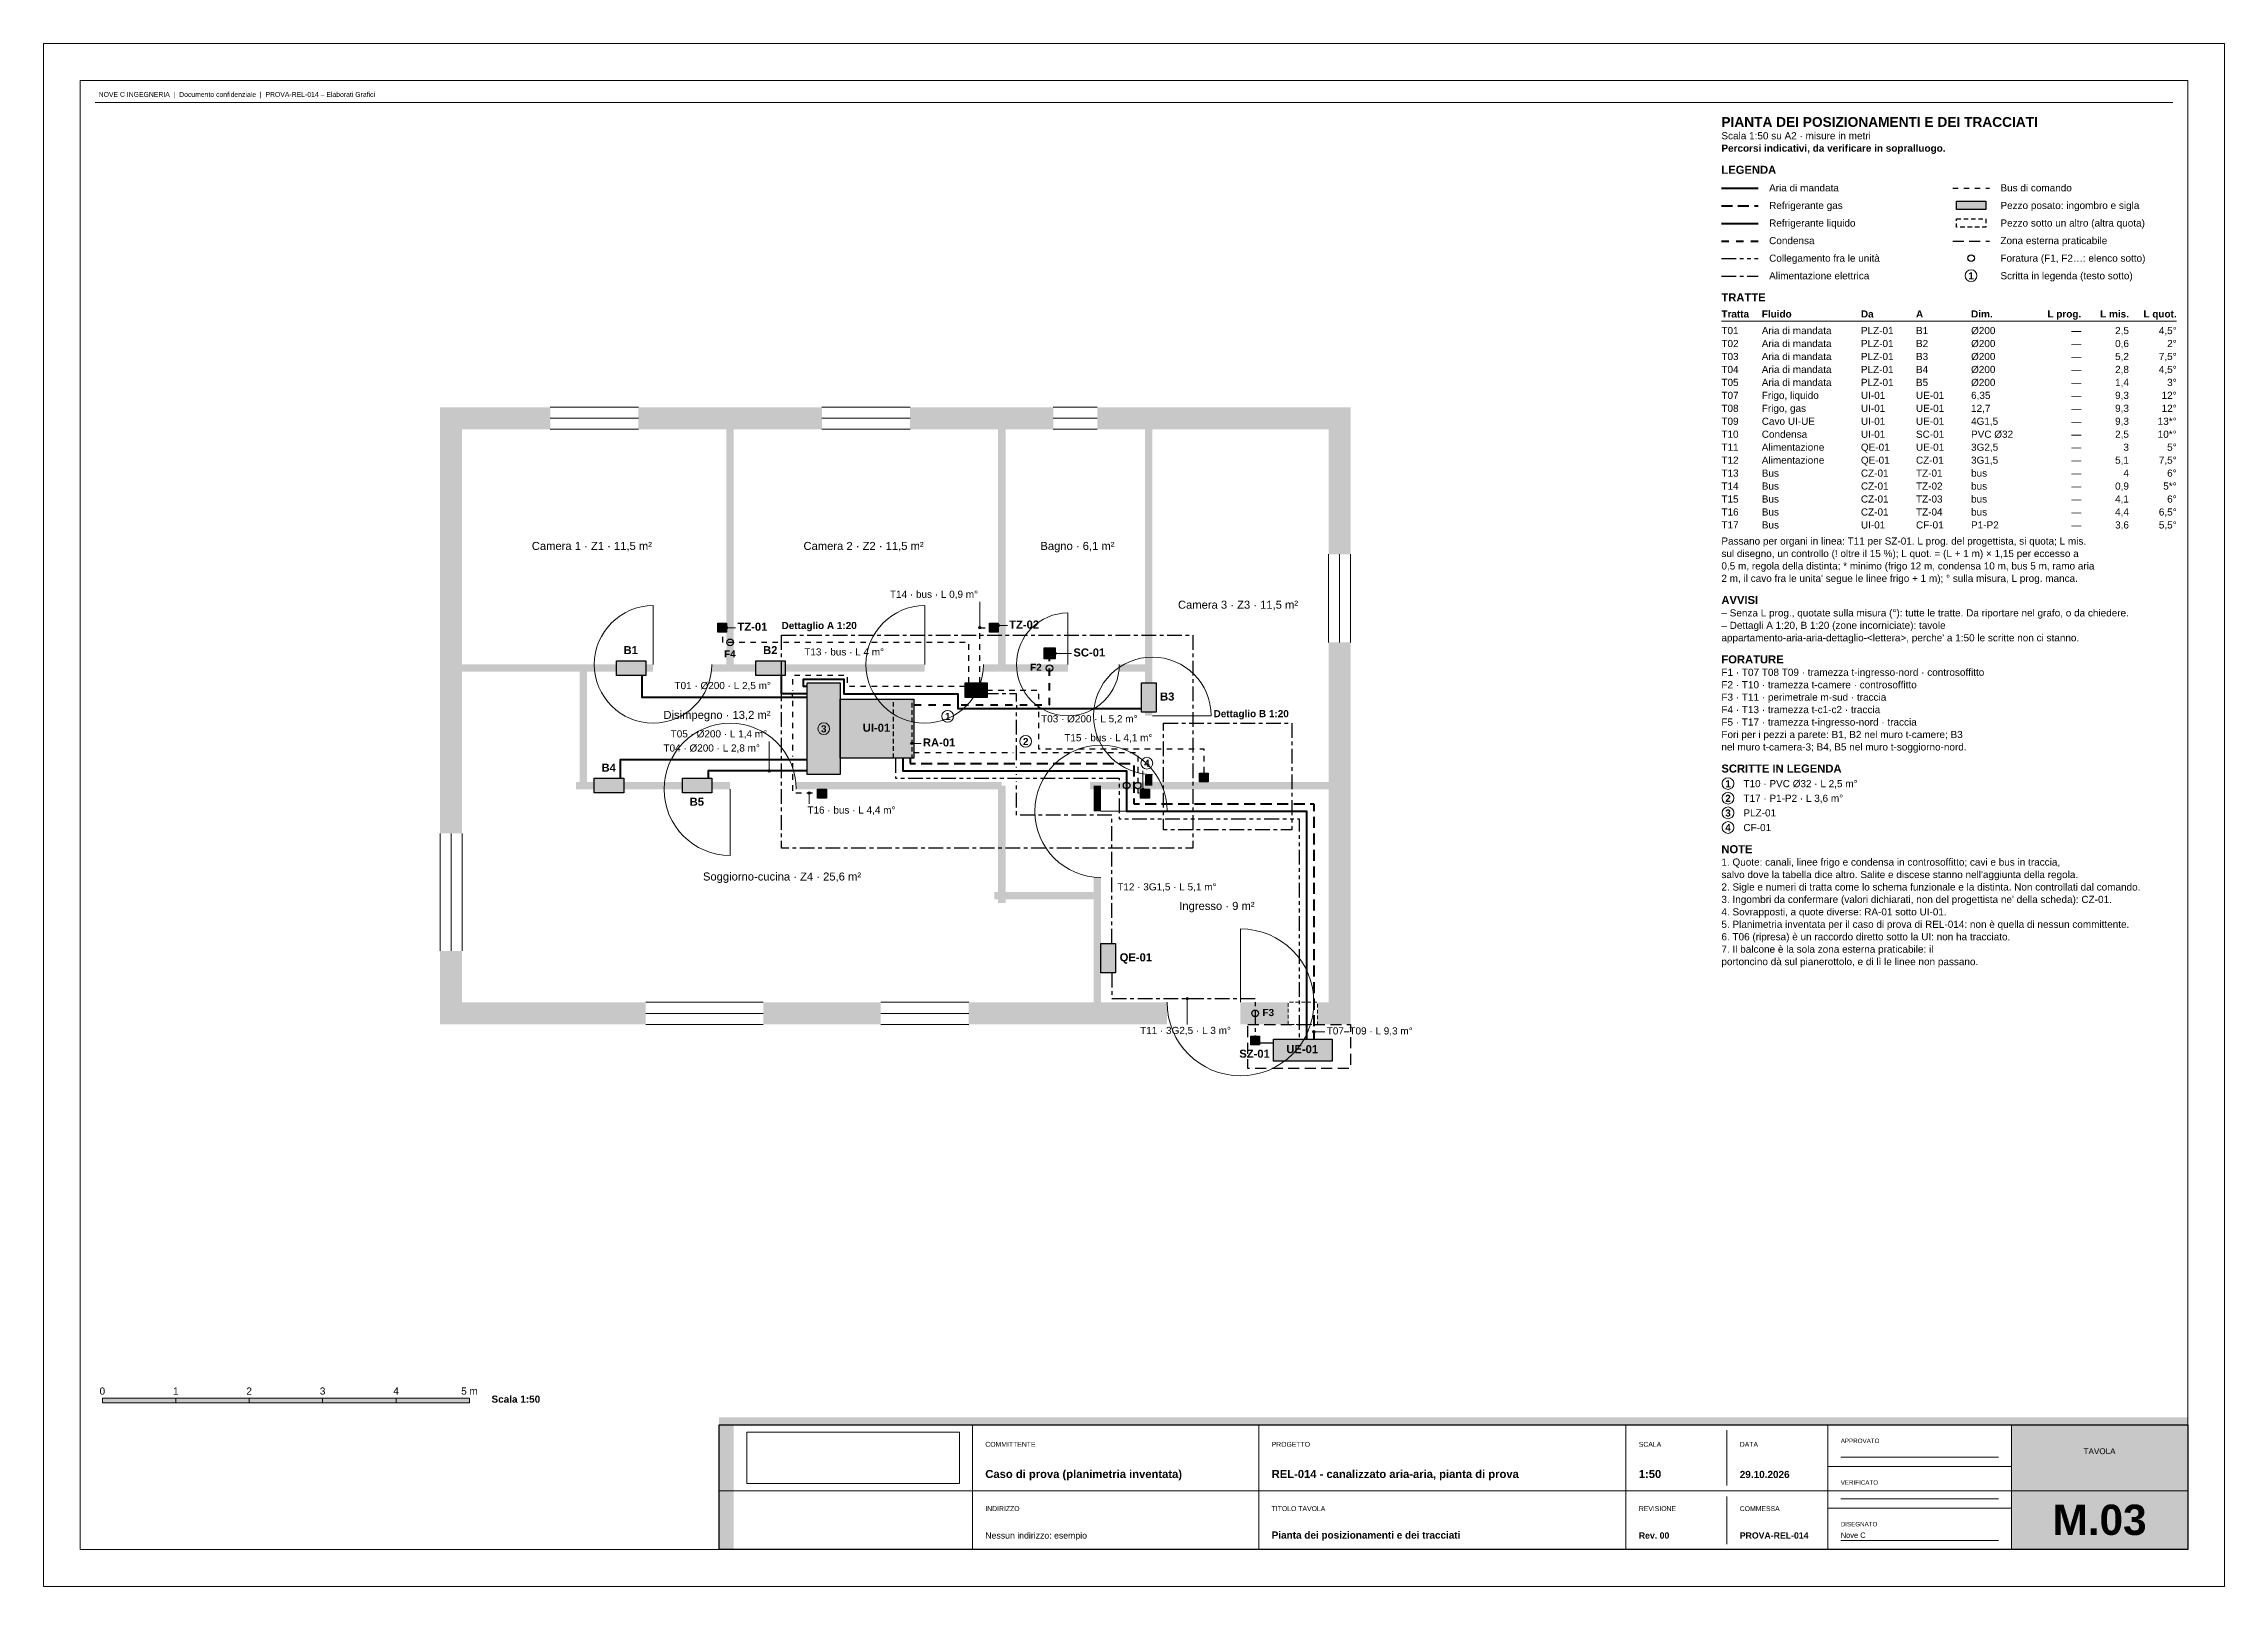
# Paper-space layout 'A2' of a CAD drawing. Header units: millimetres. Extents: x 0 to 594, y 0 to 420.
# The model-space entities are those that its viewports show. They can reach past a viewport. Long polylines and large blocks are cut down to what shows.
import ezdxf
from ezdxf.enums import TextEntityAlignment as Align

# ---------------------------------------------------------------- set-up
doc = ezdxf.new("R2010")
doc.units = ezdxf.units.MM
for name, pattern in [('NOVEC_TRATTO_1_0P6', [1.6, 1, -0.6]), ('NOVEC_TRATTO_1P2_0P8', [2, 1.2, -0.8]), ('NOVEC_TRATTO_1P5_1P5', [3, 1.5, -1.5]), ('NOVEC_TRATTO_2_2', [4, 2, -2]), ('NOVEC_TRATTO_3_1P5', [4.5, 3, -1.5]), ('NOVEC_TRATTO_4_1_1_1', [7, 4, -1, 1, -1]), ('NOVEC_TRATTO_4_1_1_1_1_1', [9, 4, -1, 1, -1, 1, -1])]:
    doc.linetypes.add(name, pattern=pattern)
for name, color, linetype, lineweight in [('A-AREA-IDEN', 7, 'Continuous', 18), ('A-DOOR', 7, 'Continuous', 18), ('A-WALL', 7, 'Continuous', 18), ('A-WALL-HOLE', 7, 'Continuous', 18), ('G-ANNO-SCAL', 7, 'Continuous', 18), ('G-ANNO-TTLB', 7, 'Continuous', 18), ('M-ANNO-IDEN', 7, 'Continuous', 18), ('M-ANNO-LEGN', 7, 'Continuous', 18), ('M-EQPM', 7, 'Continuous', 18)]:
    doc.layers.add(name, color=color, linetype=linetype, lineweight=lineweight)
for name, color, linetype, lineweight, true_color in [('E-CTRL-BUS', 160, 'NOVEC_TRATTO_1P5_1P5', 30, 0x2020e0), ('E-POWR-CIRC', 34, 'NOVEC_TRATTO_4_1_1_1', 30, 0x784212), ('E-POWR-LINK', 230, 'NOVEC_TRATTO_4_1_1_1_1_1', 30, 0xe91e63), ('M-CNDS-PIPE', 252, 'NOVEC_TRATTO_2_2', 40, 0x616a6b), ('M-HVAC-SPLY', 134, 'Continuous', 70, 0x148f77), ('M-REFG-GASS', 205, 'NOVEC_TRATTO_3_1P5', 40, 0x6c3483), ('M-REFG-LIQD', 205, 'Continuous', 40, 0x6c3483)]:
    doc.layers.add(name, color=color, linetype=linetype, lineweight=lineweight, true_color=true_color)
doc.layers.add('G-ANNO-NPLT', color=7, linetype='Continuous', lineweight=18, plot=False)
doc.styles.add('NOVEC_ARIAL', font='arial.ttf')
doc.styles.add('NOVEC_ARIAL_GRASSETTO', font='arialbd.ttf')
picture_1 = doc.add_image_def('image1.jpg', size_in_pixel=(2961, 716))

psp = doc.layouts.new('A2')

# ---------------------------------------------------------------- texts
at = {"layer": 'G-ANNO-TTLB', "color": 253, "true_color": 0x999999, "style": 'NOVEC_ARIAL'}
for s, height, p in [('NOVE C INGEGNERIA  |  Documento confidenziale  |  PROVA-REL-014 – Elaborati Grafici', 1.3349, (15, 405.5)), ('COMMITTENTE', 1.3349, (256.5, 38)), ('PROGETTO', 1.3349, (334.5, 38)), ('SCALA', 1.3349, (434.5, 38)), ('DATA', 1.3349, (462, 38)), ('APPROVATO', 1.2136, (489.5, 39)), ('VERIFICATO', 1.2136, (489.5, 27.667)), ('INDIRIZZO', 1.3349, (256.5, 20.5)), ('TITOLO TAVOLA', 1.3349, (334.5, 20.5)), ('REVISIONE', 1.3349, (434.5, 20.5)), ('COMMESSA', 1.3349, (462, 20.5)), ('DISEGNATO', 1.2136, (489.5, 16.333))]:
    psp.add_text(s, height=height, dxfattribs=at).set_placement(p)
at = {"layer": 'G-ANNO-TTLB', "color": 255, "true_color": 0xffffff, "transparency": 33554559, "style": 'NOVEC_ARIAL'}
psp.add_text('TAVOLA', height=1.5777, dxfattribs=at).set_placement((560, 36), align=Align.CENTER)
at = {"layer": 'G-ANNO-TTLB', "color": 59, "true_color": 0x2d2d2d}
for s, height, style, p in [('Caso di prova (planimetria inventata)', 2.1844, 'NOVEC_ARIAL_GRASSETTO', (256.5, 29.5)), ('REL-014 - canalizzato aria-aria, pianta di prova', 2.1844, 'NOVEC_ARIAL_GRASSETTO', (334.5, 29.5)), ('1:50', 2.1844, 'NOVEC_ARIAL_GRASSETTO', (434.5, 29.5)), ('29.10.2026', 1.9417, 'NOVEC_ARIAL_GRASSETTO', (462, 29.5)), ('Nessun indirizzo: esempio', 1.6989, 'NOVEC_ARIAL', (256.5, 13)), ('Pianta dei posizionamenti e dei tracciati', 1.9417, 'NOVEC_ARIAL_GRASSETTO', (334.5, 13)), ('Rev. 00', 1.6989, 'NOVEC_ARIAL_GRASSETTO', (434.5, 13)), ('PROVA-REL-014', 1.6989, 'NOVEC_ARIAL_GRASSETTO', (462, 13)), ('Nove C', 1.4563, 'NOVEC_ARIAL', (489.5, 13.2))]:
    psp.add_text(s, height=height, dxfattribs=dict(at, style=style)).set_placement(p)
at = {"layer": 'G-ANNO-TTLB', "color": 255, "true_color": 0xffffff, "style": 'NOVEC_ARIAL_GRASSETTO'}
psp.add_text('M.03', height=8.2521, dxfattribs=at).set_placement((560, 14), align=Align.CENTER)

msp = doc.modelspace()

# ---------------------------------------------------------------- texts
at = {"layer": 'A-AREA-IDEN', "color": 159, "true_color": 0x1c2e4a, "style": 'NOVEC_ARIAL'}
for s, p in [('Camera 1 · Z1 · 11,5 m²', (132.974, 282.159)), ('Camera 2 · Z2 · 11,5 m²', (206.974, 282.159)), ('Bagno · 6,1 m²', (271.5, 282.159)), ('Camera 3 · Z3 · 11,5 m²', (308.974, 266.159)), ('Disimpegno · 13,2 m²', (168.827, 236.159)), ('Soggiorno-cucina · Z4 · 25,6 m²', (179.591, 192.159)), ('Ingresso · 9 m²', (309.326, 184.159))]:
    msp.add_text(s, height=2.1844, dxfattribs=at).set_placement(p)
at = {"layer": 'G-ANNO-SCAL', "color": 250, "true_color": 0x000000, "style": 'NOVEC_ARIAL'}
for s, p in [('0', (16, 52.2)), ('1', (36, 52.2)), ('2', (56, 52.2)), ('3', (76, 52.2)), ('4', (96, 52.2)), ('5 m', (116, 52.2))]:
    msp.add_text(s, height=1.9417, dxfattribs=at).set_placement(p, align=Align.CENTER)
at = {"layer": 'G-ANNO-SCAL', "color": 250, "true_color": 0x000000, "style": 'NOVEC_ARIAL_GRASSETTO'}
msp.add_text('Scala 1:50', height=1.9417, dxfattribs=at).set_placement((122, 50))
at = {"layer": 'M-ANNO-IDEN', "color": 160, "true_color": 0x2020e0, "style": 'NOVEC_ARIAL'}
for s, p in [('T14 · bus · L 0,9 m°', (230.529, 269.121)), ('T13 · bus · L 4 m°', (207.191, 253.433)), ('T15 · bus · L 4,1 m°', (278.014, 230.071)), ('T16 · bus · L 4,4 m°', (208.033, 210.383))]:
    msp.add_text(s, height=1.9417, dxfattribs=at).set_placement(p)
at = {"layer": 'M-ANNO-IDEN', "color": 250, "true_color": 0x000000, "style": 'NOVEC_ARIAL_GRASSETTO'}
for s, height, p in [('TZ-01', 2.1844, (189, 260.159)), ('Dettaglio A 1:20', 1.9417, (201, 260.6209)), ('TZ-02', 2.1844, (263, 260.759)), ('B1', 2.1844, (157.971, 253.798)), ('B2', 2.1844, (195.971, 253.798)), ('F4', 1.9417, (185.353, 252.883)), ('F2', 1.9417, (268.706, 249.252)), ('SC-01', 2.1844, (280.5, 253.159)), ('B3', 2.1844, (304.1, 241.159)), ('Dettaglio B 1:20', 1.9417, (318.6725, 236.6209)), ('UI-01', 2.1844, (223.119, 232.659)), ('RA-01', 2.1844, (239.5, 228.659)), ('B4', 2.1844, (151.971, 221.798)), ('B5', 2.1844, (175.971, 212.519)), ('QE-01', 2.1844, (293.1, 170.159)), ('F3', 1.9417, (332, 155.252)), ('SZ-01', 2.1844, (325.677, 143.919)), ('UE-01', 2.1844, (338.501, 145.159))]:
    msp.add_text(s, height=height, dxfattribs=at).set_placement(p)
at = {"layer": 'M-ANNO-IDEN', "color": 134, "true_color": 0x148f77, "style": 'NOVEC_ARIAL'}
for s, p in [('T01 · Ø200 · L 2,5 m°', (171.838, 244.271)), ('T05 · Ø200 · L 1,4 m°', (170.791, 231.121)), ('T03 · Ø200 · L 5,2 m°', (271.701, 235.233)), ('T04 · Ø200 · L 2,8 m°', (168.838, 227.271))]:
    msp.add_text(s, height=1.9417, dxfattribs=at).set_placement(p)
at = {"layer": 'M-ANNO-IDEN', "color": 250, "true_color": 0x000000, "style": 'NOVEC_ARIAL_GRASSETTO'}
for s, p in [('1', (246.25, 235.859)), ('3', (212.5, 232.484)), ('2', (267.5, 229.034)), ('4', (300.5, 223.084))]:
    msp.add_text(s, height=1.9417, dxfattribs=at).set_placement(p, align=Align.CENTER)
at = {"layer": 'M-ANNO-IDEN', "color": 34, "true_color": 0x784212, "style": 'NOVEC_ARIAL'}
for s, p in [('T12 · 3G1,5 · L 5,1 m°', (292.45, 189.47)), ('T11 · 3G2,5 · L 3 m°', (298.649, 150.383))]:
    msp.add_text(s, height=1.9417, dxfattribs=at).set_placement(p)
at = {"layer": 'M-ANNO-IDEN', "color": 205, "true_color": 0x6c3483, "style": 'NOVEC_ARIAL'}
msp.add_text('T07–T09 · L 9,3 m°', height=1.9417, dxfattribs=at).set_placement((349.5, 150.252))
at = {"layer": 'M-ANNO-LEGN', "color": 250, "true_color": 0x000000}
for s, height, style, p in [('PIANTA DEI POSIZIONAMENTI E DEI TRACCIATI', 2.6698, 'NOVEC_ARIAL_GRASSETTO', (457, 397.3433)), ('Scala 1:50 su A2 · misure in metri', 1.9417, 'NOVEC_ARIAL', (457, 393.9567)), ('Percorsi indicativi, da verificare in sopralluogo.', 1.9417, 'NOVEC_ARIAL_GRASSETTO', (457, 390.57)), ('LEGENDA', 2.1844, 'NOVEC_ARIAL_GRASSETTO', (457, 384.56)), ('Aria di mandata', 1.9417, 'NOVEC_ARIAL', (470, 379.7733)), ('Bus di comando', 1.9417, 'NOVEC_ARIAL', (533, 379.7733)), ('Refrigerante gas', 1.9417, 'NOVEC_ARIAL', (470, 374.9867)), ('Pezzo posato: ingombro e sigla', 1.9417, 'NOVEC_ARIAL', (533, 374.9867)), ('Refrigerante liquido', 1.9417, 'NOVEC_ARIAL', (470, 370.2)), ('Pezzo sotto un altro (altra quota)', 1.9417, 'NOVEC_ARIAL', (533, 370.2)), ('Condensa', 1.9417, 'NOVEC_ARIAL', (470, 365.4133)), ('Collegamento fra le unità', 1.9417, 'NOVEC_ARIAL', (470, 360.6267)), ('Zona esterna praticabile', 1.9417, 'NOVEC_ARIAL', (533, 365.4133)), ('Foratura (F1, F2…: elenco sotto)', 1.9417, 'NOVEC_ARIAL', (533, 360.6267)), ('Alimentazione elettrica', 1.9417, 'NOVEC_ARIAL', (470, 355.84)), ('Scritta in legenda (testo sotto)', 1.9417, 'NOVEC_ARIAL', (533, 355.84)), ('TRATTE', 2.1844, 'NOVEC_ARIAL_GRASSETTO', (457, 349.83)), ('Tratta', 1.9417, 'NOVEC_ARIAL_GRASSETTO', (457, 345.4433)), ('Fluido', 1.9417, 'NOVEC_ARIAL_GRASSETTO', (468, 345.4433)), ('Da', 1.9417, 'NOVEC_ARIAL_GRASSETTO', (495, 345.4433)), ('A', 1.9417, 'NOVEC_ARIAL_GRASSETTO', (510, 345.4433)), ('Dim.', 1.9417, 'NOVEC_ARIAL_GRASSETTO', (525, 345.4433)), ('T01', 1.9417, 'NOVEC_ARIAL', (457, 340.9156)), ('T02', 1.9417, 'NOVEC_ARIAL', (457, 337.3878)), ('Aria di mandata', 1.9417, 'NOVEC_ARIAL', (468, 340.9156)), ('Aria di mandata', 1.9417, 'NOVEC_ARIAL', (468, 337.3878)), ('PLZ-01', 1.9417, 'NOVEC_ARIAL', (495, 340.9156)), ('PLZ-01', 1.9417, 'NOVEC_ARIAL', (495, 337.3878)), ('B1', 1.9417, 'NOVEC_ARIAL', (510, 340.9156)), ('B2', 1.9417, 'NOVEC_ARIAL', (510, 337.3878)), ('Ø200', 1.9417, 'NOVEC_ARIAL', (525, 340.9156)), ('Ø200', 1.9417, 'NOVEC_ARIAL', (525, 337.3878)), ('T03', 1.9417, 'NOVEC_ARIAL', (457, 333.86)), ('Aria di mandata', 1.9417, 'NOVEC_ARIAL', (468, 333.86)), ('PLZ-01', 1.9417, 'NOVEC_ARIAL', (495, 333.86)), ('B3', 1.9417, 'NOVEC_ARIAL', (510, 333.86)), ('Ø200', 1.9417, 'NOVEC_ARIAL', (525, 333.86)), ('T04', 1.9417, 'NOVEC_ARIAL', (457, 330.3322)), ('T05', 1.9417, 'NOVEC_ARIAL', (457, 326.8044)), ('Aria di mandata', 1.9417, 'NOVEC_ARIAL', (468, 330.3322)), ('Aria di mandata', 1.9417, 'NOVEC_ARIAL', (468, 326.8044)), ('PLZ-01', 1.9417, 'NOVEC_ARIAL', (495, 330.3322)), ('PLZ-01', 1.9417, 'NOVEC_ARIAL', (495, 326.8044)), ('B4', 1.9417, 'NOVEC_ARIAL', (510, 330.3322)), ('B5', 1.9417, 'NOVEC_ARIAL', (510, 326.8044)), ('Ø200', 1.9417, 'NOVEC_ARIAL', (525, 330.3322)), ('Ø200', 1.9417, 'NOVEC_ARIAL', (525, 326.8044)), ('T07', 1.9417, 'NOVEC_ARIAL', (457, 323.2767)), ('T08', 1.9417, 'NOVEC_ARIAL', (457, 319.7489)), ('Frigo, liquido', 1.9417, 'NOVEC_ARIAL', (468, 323.2767)), ('Frigo, gas', 1.9417, 'NOVEC_ARIAL', (468, 319.7489)), ('UI-01', 1.9417, 'NOVEC_ARIAL', (495, 323.2767)), ('UI-01', 1.9417, 'NOVEC_ARIAL', (495, 319.7489)), ('UE-01', 1.9417, 'NOVEC_ARIAL', (510, 323.2767)), ('UE-01', 1.9417, 'NOVEC_ARIAL', (510, 319.7489)), ('6,35', 1.9417, 'NOVEC_ARIAL', (525, 323.2767)), ('12,7', 1.9417, 'NOVEC_ARIAL', (525, 319.7489)), ('T09', 1.9417, 'NOVEC_ARIAL', (457, 316.2211)), ('Cavo UI-UE', 1.9417, 'NOVEC_ARIAL', (468, 316.2211)), ('UI-01', 1.9417, 'NOVEC_ARIAL', (495, 316.2211)), ('UE-01', 1.9417, 'NOVEC_ARIAL', (510, 316.2211)), ('4G1,5', 1.9417, 'NOVEC_ARIAL', (525, 316.2211)), ('T10', 1.9417, 'NOVEC_ARIAL', (457, 312.6933)), ('T11', 1.9417, 'NOVEC_ARIAL', (457, 309.1656)), ('Alimentazione', 1.9417, 'NOVEC_ARIAL', (468, 309.1656)), ('Condensa', 1.9417, 'NOVEC_ARIAL', (468, 312.6933)), ('QE-01', 1.9417, 'NOVEC_ARIAL', (495, 309.1656)), ('UI-01', 1.9417, 'NOVEC_ARIAL', (495, 312.6933)), ('SC-01', 1.9417, 'NOVEC_ARIAL', (510, 312.6933)), ('UE-01', 1.9417, 'NOVEC_ARIAL', (510, 309.1656)), ('3G2,5', 1.9417, 'NOVEC_ARIAL', (525, 309.1656)), ('PVC Ø32', 1.9417, 'NOVEC_ARIAL', (525, 312.6933)), ('T12', 1.9417, 'NOVEC_ARIAL', (457, 305.6378)), ('T13', 1.9417, 'NOVEC_ARIAL', (457, 302.11)), ('Alimentazione', 1.9417, 'NOVEC_ARIAL', (468, 305.6378)), ('Bus', 1.9417, 'NOVEC_ARIAL', (468, 302.11)), ('QE-01', 1.9417, 'NOVEC_ARIAL', (495, 305.6378)), ('CZ-01', 1.9417, 'NOVEC_ARIAL', (495, 302.11)), ('TZ-01', 1.9417, 'NOVEC_ARIAL', (510, 302.11)), ('CZ-01', 1.9417, 'NOVEC_ARIAL', (510, 305.6378)), ('3G1,5', 1.9417, 'NOVEC_ARIAL', (525, 305.6378)), ('bus', 1.9417, 'NOVEC_ARIAL', (525, 302.11)), ('T14', 1.9417, 'NOVEC_ARIAL', (457, 298.5822)), ('Bus', 1.9417, 'NOVEC_ARIAL', (468, 298.5822)), ('CZ-01', 1.9417, 'NOVEC_ARIAL', (495, 298.5822)), ('CZ-01', 1.9417, 'NOVEC_ARIAL', (495, 295.0544)), ('TZ-02', 1.9417, 'NOVEC_ARIAL', (510, 298.5822)), ('TZ-03', 1.9417, 'NOVEC_ARIAL', (510, 295.0544)), ('bus', 1.9417, 'NOVEC_ARIAL', (525, 298.5822)), ('bus', 1.9417, 'NOVEC_ARIAL', (525, 295.0544)), ('T15', 1.9417, 'NOVEC_ARIAL', (457, 295.0544)), ('T16', 1.9417, 'NOVEC_ARIAL', (457, 291.5267)), ('Bus', 1.9417, 'NOVEC_ARIAL', (468, 295.0544)), ('Bus', 1.9417, 'NOVEC_ARIAL', (468, 291.5267)), ('CZ-01', 1.9417, 'NOVEC_ARIAL', (495, 291.5267)), ('TZ-04', 1.9417, 'NOVEC_ARIAL', (510, 291.5267)), ('bus', 1.9417, 'NOVEC_ARIAL', (525, 291.5267)), ('T17', 1.9417, 'NOVEC_ARIAL', (457, 287.9989)), ('Passano per organi in linea: T11 per SZ-01. L prog. del progettista, si quota; L mis.', 1.9417, 'NOVEC_ARIAL', (457, 283.6122)), ('Bus', 1.9417, 'NOVEC_ARIAL', (468, 287.9989)), ('UI-01', 1.9417, 'NOVEC_ARIAL', (495, 287.9989)), ('CF-01', 1.9417, 'NOVEC_ARIAL', (510, 287.9989)), ('P1-P2', 1.9417, 'NOVEC_ARIAL', (525, 287.9989)), ('sul disegno, un controllo (! oltre il 15 %%%); L quot. = (L + 1 m) × 1,15 per eccesso a', 1.9417, 'NOVEC_ARIAL', (457, 280.2256)), ('0,5 m, regola della distinta; * minimo (frigo 12 m, condensa 10 m, bus 5 m, ramo aria', 1.9417, 'NOVEC_ARIAL', (457, 276.8389)), ("2 m, il cavo fra le unita' segue le linee frigo + 1 m); ° sulla misura, L prog. manca.", 1.9417, 'NOVEC_ARIAL', (457, 273.4522)), ('AVVISI', 2.1844, 'NOVEC_ARIAL_GRASSETTO', (457, 267.4422)), ('– Senza L prog., quotate sulla misura (°): tutte le tratte. Da riportare nel grafo, o da chiedere.', 1.9417, 'NOVEC_ARIAL', (457, 264.0556)), ('– Dettagli A 1:20, B 1:20 (zone incorniciate): tavole', 1.9417, 'NOVEC_ARIAL', (457, 260.6689)), ("appartamento-aria-aria-dettaglio-<lettera>, perche' a 1:50 le scritte non ci stanno.", 1.9417, 'NOVEC_ARIAL', (457, 257.2822)), ('FORATURE', 2.1844, 'NOVEC_ARIAL_GRASSETTO', (457, 251.2722)), ('F1 · T07 T08 T09 · tramezza t-ingresso-nord · controsoffitto', 1.9417, 'NOVEC_ARIAL', (457, 247.8856)), ('F2 · T10 · tramezza t-camere · controsoffitto', 1.9417, 'NOVEC_ARIAL', (457, 244.4989)), ('F3 · T11 · perimetrale m-sud · traccia', 1.9417, 'NOVEC_ARIAL', (457, 241.1122)), ('F4 · T13 · tramezza t-c1-c2 · traccia', 1.9417, 'NOVEC_ARIAL', (457, 237.7256)), ('F5 · T17 · tramezza t-ingresso-nord · traccia', 1.9417, 'NOVEC_ARIAL', (457, 234.3389)), ('Fori per i pezzi a parete: B1, B2 nel muro t-camere; B3', 1.9417, 'NOVEC_ARIAL', (457, 230.9522)), ('nel muro t-camera-3; B4, B5 nel muro t-soggiorno-nord.', 1.9417, 'NOVEC_ARIAL', (457, 227.5656)), ('SCRITTE IN LEGENDA', 2.1844, 'NOVEC_ARIAL_GRASSETTO', (457, 221.5556)), ('T10 · PVC Ø32 · L 2,5 m°', 1.9417, 'NOVEC_ARIAL', (463, 217.5689)), ('T17 · P1-P2 · L 3,6 m°', 1.9417, 'NOVEC_ARIAL', (463, 213.5822)), ('PLZ-01', 1.9417, 'NOVEC_ARIAL', (463, 209.5956)), ('CF-01', 1.9417, 'NOVEC_ARIAL', (463, 205.6089)), ('NOTE', 2.1844, 'NOVEC_ARIAL_GRASSETTO', (457, 199.5989)), ('1. Quote: canali, linee frigo e condensa in controsoffitto; cavi e bus in traccia,', 1.9417, 'NOVEC_ARIAL', (457, 196.2122)), ("salvo dove la tabella dice altro. Salite e discese stanno nell'aggiunta della regola.", 1.9417, 'NOVEC_ARIAL', (457, 192.8256)), ('2. Sigle e numeri di tratta come lo schema funzionale e la distinta. Non controllati dal comando.', 1.9417, 'NOVEC_ARIAL', (457, 189.4389)), ('4. Sovrapposti, a quote diverse: RA-01 sotto UI-01.', 1.9417, 'NOVEC_ARIAL', (457, 182.6656)), ("3. Ingombri da confermare (valori dichiarati, non del progettista ne' della scheda): CZ-01.", 1.9417, 'NOVEC_ARIAL', (457, 186.0522)), ('5. Planimetria inventata per il caso di prova di REL-014: non è quella di nessun committente.', 1.9417, 'NOVEC_ARIAL', (457, 179.2789)), ('6. T06 (ripresa) è un raccordo diretto sotto la UI: non ha tracciato.', 1.9417, 'NOVEC_ARIAL', (457, 175.8922)), ('7. Il balcone è la sola zona esterna praticabile: il', 1.9417, 'NOVEC_ARIAL', (457, 172.5056)), ('portoncino dà sul pianerottolo, e di lì le linee non passano.', 1.9417, 'NOVEC_ARIAL', (457, 169.1189))]:
    msp.add_text(s, height=height, dxfattribs=dict(at, style=style)).set_placement(p)
at = {"layer": 'M-ANNO-LEGN', "color": 250, "true_color": 0x000000, "style": 'NOVEC_ARIAL_GRASSETTO'}
for s, p in [('1', (525, 355.8118)), ('2', (458.8, 213.554)), ('1', (458.8, 217.5407)), ('3', (458.8, 209.5673)), ('4', (458.8, 205.5807))]:
    msp.add_text(s, height=1.9417, dxfattribs=at).set_placement(p, align=Align.CENTER)
at = {"layer": 'M-ANNO-LEGN', "color": 250, "true_color": 0x000000}
for s, style, p in [('L prog.', 'NOVEC_ARIAL_GRASSETTO', (555, 345.4433)), ('L mis.', 'NOVEC_ARIAL_GRASSETTO', (568, 345.4433)), ('L quot.', 'NOVEC_ARIAL_GRASSETTO', (581, 345.4433)), ('—', 'NOVEC_ARIAL', (555, 340.9156)), ('0,6', 'NOVEC_ARIAL', (568, 337.3878)), ('2,5', 'NOVEC_ARIAL', (568, 340.9156)), ('4,5°', 'NOVEC_ARIAL', (581, 340.9156)), ('2°', 'NOVEC_ARIAL', (581, 337.3878)), ('—', 'NOVEC_ARIAL', (555, 337.3878)), ('—', 'NOVEC_ARIAL', (555, 333.86)), ('5,2', 'NOVEC_ARIAL', (568, 333.86)), ('7,5°', 'NOVEC_ARIAL', (581, 333.86)), ('—', 'NOVEC_ARIAL', (555, 330.3322)), ('—', 'NOVEC_ARIAL', (555, 326.8044)), ('2,8', 'NOVEC_ARIAL', (568, 330.3322)), ('1,4', 'NOVEC_ARIAL', (568, 326.8044)), ('4,5°', 'NOVEC_ARIAL', (581, 330.3322)), ('3°', 'NOVEC_ARIAL', (581, 326.8044)), ('—', 'NOVEC_ARIAL', (555, 323.2767)), ('9,3', 'NOVEC_ARIAL', (568, 323.2767)), ('9,3', 'NOVEC_ARIAL', (568, 319.7489)), ('12°', 'NOVEC_ARIAL', (581, 323.2767)), ('12°', 'NOVEC_ARIAL', (581, 319.7489)), ('—', 'NOVEC_ARIAL', (555, 319.7489)), ('—', 'NOVEC_ARIAL', (555, 316.2211)), ('9,3', 'NOVEC_ARIAL', (568, 316.2211)), ('13*°', 'NOVEC_ARIAL', (581, 316.2211)), ('—', 'NOVEC_ARIAL', (555, 312.6933)), ('—', 'NOVEC_ARIAL', (555, 309.1656)), ('2,5', 'NOVEC_ARIAL', (568, 312.6933)), ('3', 'NOVEC_ARIAL', (568, 309.1656)), ('10*°', 'NOVEC_ARIAL', (581, 312.6933)), ('5°', 'NOVEC_ARIAL', (581, 309.1656)), ('—', 'NOVEC_ARIAL', (555, 305.6378)), ('5,1', 'NOVEC_ARIAL', (568, 305.6378)), ('4', 'NOVEC_ARIAL', (568, 302.11)), ('7,5°', 'NOVEC_ARIAL', (581, 305.6378)), ('6°', 'NOVEC_ARIAL', (581, 302.11)), ('—', 'NOVEC_ARIAL', (555, 302.11)), ('—', 'NOVEC_ARIAL', (555, 298.5822)), ('0,9', 'NOVEC_ARIAL', (568, 298.5822)), ('5*°', 'NOVEC_ARIAL', (581, 298.5822)), ('6°', 'NOVEC_ARIAL', (581, 295.0544)), ('—', 'NOVEC_ARIAL', (555, 295.0544)), ('—', 'NOVEC_ARIAL', (555, 291.5267)), ('4,1', 'NOVEC_ARIAL', (568, 295.0544)), ('4,4', 'NOVEC_ARIAL', (568, 291.5267)), ('6,5°', 'NOVEC_ARIAL', (581, 291.5267)), ('—', 'NOVEC_ARIAL', (555, 287.9989)), ('3,6', 'NOVEC_ARIAL', (568, 287.9989)), ('5,5°', 'NOVEC_ARIAL', (581, 287.9989))]:
    msp.add_text(s, height=1.9417, dxfattribs=dict(at, style=style)).set_placement(p, align=Align.RIGHT)

# ---------------------------------------------------------------- hatches: boundary and pattern name
at = {"layer": 'A-WALL', "true_color": 0x8c8c8c}
h = msp.add_hatch(color=8, dxfattribs=at)
h.dxf.hatch_style = 1
h.paths.add_polyline_path([(108, 321), (138, 321), (138, 315), (108, 315)])
h = msp.add_hatch(color=8, dxfattribs=at)
h.dxf.hatch_style = 1
h.paths.add_polyline_path([(108, 205), (108, 321), (114, 321), (114, 205)])
h = msp.add_hatch(color=8, dxfattribs=at)
h.dxf.hatch_style = 1
h.paths.add_polyline_path([(162, 321), (212, 321), (212, 315), (162, 315)])
h = msp.add_hatch(color=8, dxfattribs=at)
h.dxf.hatch_style = 1
h.paths.add_polyline_path([(236, 321), (275, 321), (275, 315), (236, 315)])
h = msp.add_hatch(color=8, dxfattribs=at)
h.dxf.hatch_style = 1
h.paths.add_polyline_path([(287, 321), (356, 321), (356, 315), (287, 315)])
h = msp.add_hatch(color=8, dxfattribs=at)
h.dxf.hatch_style = 1
h.paths.add_polyline_path([(356, 321), (356, 281), (350, 281), (350, 321)])
at = {"layer": 'A-WALL', "true_color": 0xb3b3b3}
h = msp.add_hatch(color=9, dxfattribs=at)
h.dxf.hatch_style = 1
h.paths.add_polyline_path([(188, 316), (188, 250), (186, 250), (186, 316)])
h = msp.add_hatch(color=9, dxfattribs=at)
h.dxf.hatch_style = 1
h.paths.add_polyline_path([(262, 316), (262, 250), (260, 250), (260, 316)])
h = msp.add_hatch(color=9, dxfattribs=at)
h.dxf.hatch_style = 1
h.paths.add_polyline_path([(302, 316), (302, 237), (300, 237), (300, 316)])
at = {"layer": 'A-WALL', "true_color": 0x8c8c8c}
h = msp.add_hatch(color=8, dxfattribs=at)
h.dxf.hatch_style = 1
h.paths.add_polyline_path([(356, 257), (356, 153), (350, 153), (350, 257)])
at = {"layer": 'A-WALL', "true_color": 0xb3b3b3}
h = msp.add_hatch(color=9, dxfattribs=at)
h.dxf.hatch_style = 1
h.paths.add_polyline_path([(113, 251), (166, 251), (166, 249), (113, 249)])
h = msp.add_hatch(color=9, dxfattribs=at)
h.dxf.hatch_style = 1
h.paths.add_polyline_path([(148, 250), (148, 218), (146, 218), (146, 250)])
h = msp.add_hatch(color=9, dxfattribs=at)
h.dxf.hatch_style = 1
h.paths.add_polyline_path([(182, 251), (240, 251), (240, 249), (182, 249)])
h = msp.add_hatch(color=9, dxfattribs=at)
h.dxf.hatch_style = 1
h.paths.add_polyline_path([(256, 251), (279, 251), (279, 249), (256, 249)])
h = msp.add_hatch(color=9, dxfattribs=at)
h.dxf.hatch_style = 1
h.paths.add_polyline_path([(293, 251), (301, 251), (301, 249), (293, 249)])
h = msp.add_hatch(color=9, dxfattribs=at)
h.dxf.hatch_style = 1
h.paths.add_polyline_path([(302, 221), (302, 218), (300, 218), (300, 221)])
h = msp.add_hatch(color=9, dxfattribs=at)
h.dxf.hatch_style = 1
h.paths.add_polyline_path([(145, 219), (187, 219), (187, 217), (145, 217)])
h = msp.add_hatch(color=9, dxfattribs=at)
h.dxf.hatch_style = 1
h.paths.add_polyline_path([(205, 219), (261, 219), (261, 217), (205, 217)])
h = msp.add_hatch(color=9, dxfattribs=at)
h.dxf.hatch_style = 1
h.paths.add_polyline_path([(262, 218), (262, 186), (260, 186), (260, 218)])
h = msp.add_hatch(color=9, dxfattribs=at)
h.dxf.hatch_style = 1
h.paths.add_polyline_path([(285, 219), (351, 219), (351, 217), (285, 217)])
h = msp.add_hatch(color=9, dxfattribs=at)
h.dxf.hatch_style = 1
h.paths.add_polyline_path([(288, 218), (288, 211), (286, 211), (286, 218)])
h = msp.add_hatch(color=9, dxfattribs=at)
h.dxf.hatch_style = 1
h.paths.add_polyline_path([(288, 193), (288, 158), (286, 158), (286, 193)])
h = msp.add_hatch(color=9, dxfattribs=at)
h.dxf.hatch_style = 1
h.paths.add_polyline_path([(259, 189), (287, 189), (287, 187), (259, 187)])
at = {"layer": 'A-WALL', "true_color": 0x8c8c8c}
h = msp.add_hatch(color=8, dxfattribs=at)
h.dxf.hatch_style = 1
h.paths.add_polyline_path([(108, 153), (108, 173), (114, 173), (114, 153)])
h = msp.add_hatch(color=8, dxfattribs=at)
h.dxf.hatch_style = 1
h.paths.add_polyline_path([(164, 153), (108, 153), (108, 159), (164, 159)])
h = msp.add_hatch(color=8, dxfattribs=at)
h.dxf.hatch_style = 1
h.paths.add_polyline_path([(228, 153), (196, 153), (196, 159), (228, 159)])
h = msp.add_hatch(color=8, dxfattribs=at)
h.dxf.hatch_style = 1
h.paths.add_polyline_path([(306, 153), (252, 153), (252, 159), (306, 159)])
h = msp.add_hatch(color=8, dxfattribs=at)
h.dxf.hatch_style = 1
h.paths.add_polyline_path([(339, 153), (326, 153), (326, 159), (339, 159)])
h = msp.add_hatch(color=8, dxfattribs=at)
h.dxf.hatch_style = 1
h.paths.add_polyline_path([(356, 153), (347, 153), (347, 159), (356, 159)])
at = {"layer": 'G-ANNO-SCAL', "true_color": 0x000000}
h = msp.add_hatch(color=250, dxfattribs=at)
h.dxf.hatch_style = 1
h.paths.add_polyline_path([(16, 51.2), (36, 51.2), (36, 50), (16, 50)])
at = {"layer": 'G-ANNO-SCAL', "true_color": 0xffffff}
h = msp.add_hatch(color=255, dxfattribs=at)
h.dxf.hatch_style = 1
h.paths.add_polyline_path([(36, 51.2), (56, 51.2), (56, 50), (36, 50)])
at = {"layer": 'G-ANNO-SCAL', "true_color": 0x000000}
h = msp.add_hatch(color=250, dxfattribs=at)
h.dxf.hatch_style = 1
h.paths.add_polyline_path([(56, 51.2), (76, 51.2), (76, 50), (56, 50)])
at = {"layer": 'G-ANNO-SCAL', "true_color": 0xffffff}
h = msp.add_hatch(color=255, dxfattribs=at)
h.dxf.hatch_style = 1
h.paths.add_polyline_path([(76, 51.2), (96, 51.2), (96, 50), (76, 50)])
at = {"layer": 'G-ANNO-SCAL', "true_color": 0x000000}
h = msp.add_hatch(color=250, dxfattribs=at)
h.dxf.hatch_style = 1
h.paths.add_polyline_path([(96, 51.2), (116, 51.2), (116, 50), (96, 50)])
at = {"layer": 'M-ANNO-IDEN', "true_color": 0x000000}
h = msp.add_hatch(color=250, dxfattribs=at)
h.dxf.hatch_style = 1
h.paths.add_polyline_path([(259.65, 261.6, 1), (260.35, 261.6, 1)])
h = msp.add_hatch(color=250, dxfattribs=at)
h.dxf.hatch_style = 1
h.paths.add_polyline_path([(185.65, 261, 1), (186.35, 261, 1)])
h = msp.add_hatch(color=250, dxfattribs=at)
h.dxf.hatch_style = 1
h.paths.add_polyline_path([(254.65, 261, 1), (255.35, 261, 1)])
h = msp.add_hatch(color=250, dxfattribs=at)
h.dxf.hatch_style = 1
h.paths.add_polyline_path([(275.15, 254, 1), (275.85, 254, 1)])
h = msp.add_hatch(color=250, dxfattribs=at)
h.dxf.hatch_style = 1
h.paths.add_polyline_path([(236.15, 229.5, 1), (236.85, 229.5, 1)])
h = msp.add_hatch(color=250, dxfattribs=at)
h.dxf.hatch_style = 1
h.paths.add_polyline_path([(197.265, 222, 1), (197.965, 222, 1)])
h = msp.add_hatch(color=250, dxfattribs=at)
h.dxf.hatch_style = 1
h.paths.add_polyline_path([(208.183, 216, 1), (208.883, 216, 1)])
h = msp.add_hatch(color=250, dxfattribs=at)
h.dxf.hatch_style = 1
h.paths.add_polyline_path([(299.05, 217, 1), (299.75, 217, 1)])
h = msp.add_hatch(color=250, dxfattribs=at)
h.dxf.hatch_style = 1
h.paths.add_polyline_path([(311.176, 160, 1), (311.876, 160, 1)])
h = msp.add_hatch(color=250, dxfattribs=at)
h.dxf.hatch_style = 1
h.paths.add_polyline_path([(345.65, 151, 1), (346.35, 151, 1)])
at = {"layer": 'M-ANNO-LEGN', "true_color": 0xffffff}
h = msp.add_hatch(color=255, dxfattribs=at)
h.dxf.hatch_style = 1
h.paths.add_polyline_path([(521, 377.1033), (529, 377.1033), (529, 374.8456), (521, 374.8456)])
at = {"layer": 'M-EQPM', "true_color": 0xffffff}
h = msp.add_hatch(color=255, dxfattribs=at)
h.dxf.hatch_style = 1
h.paths.add_polyline_path([(183.6, 262.2), (186, 262.2), (186, 259.8), (183.6, 259.8)])
h = msp.add_hatch(color=255, dxfattribs=at)
h.dxf.hatch_style = 1
h.paths.add_polyline_path([(257.6, 262.2), (260, 262.2), (260, 259.8), (257.6, 259.8)])
h = msp.add_hatch(color=255, dxfattribs=at)
h.dxf.hatch_style = 1
h.paths.add_polyline_path([(272.5, 255.5), (275.5, 255.5), (275.5, 252.5), (272.5, 252.5)])
h = msp.add_hatch(color=255, dxfattribs=at)
h.dxf.hatch_style = 1
h.paths.add_polyline_path([(156, 252), (164, 252), (164, 248), (156, 248)])
h = msp.add_hatch(color=255, dxfattribs=at)
h.dxf.hatch_style = 1
h.paths.add_polyline_path([(194, 252), (202, 252), (202, 248), (194, 248)])
h = msp.add_hatch(color=255, dxfattribs=at)
h.dxf.hatch_style = 1
h.paths.add_polyline_path([(208, 246), (217, 246), (217, 221), (208, 221)])
h = msp.add_hatch(color=255, dxfattribs=at)
h.dxf.hatch_style = 1
h.paths.add_polyline_path([(251, 246), (257, 246), (257, 242), (251, 242)])
h = msp.add_hatch(color=255, dxfattribs=at)
h.dxf.hatch_style = 1
h.paths.add_polyline_path([(299, 246), (303, 246), (303, 238), (299, 238)])
h = msp.add_hatch(color=255, dxfattribs=at)
h.dxf.hatch_style = 1
h.paths.add_polyline_path([(217, 241.5), (237, 241.5), (237, 225.5), (217, 225.5)])
h = msp.add_hatch(color=255, dxfattribs=at)
h.dxf.hatch_style = 1
h.paths.add_polyline_path([(150, 220), (158, 220), (158, 216), (150, 216)])
h = msp.add_hatch(color=255, dxfattribs=at)
h.dxf.hatch_style = 1
h.paths.add_polyline_path([(174, 220), (182, 220), (182, 216), (174, 216)])
h = msp.add_hatch(color=255, dxfattribs=at)
h.dxf.hatch_style = 1
h.paths.add_polyline_path([(314.8, 221.4), (317.2, 221.4), (317.2, 219), (314.8, 219)])
h = msp.add_hatch(color=255, dxfattribs=at)
h.dxf.hatch_style = 1
h.paths.add_polyline_path([(210.8, 217), (213.2, 217), (213.2, 214.6), (210.8, 214.6)])
h = msp.add_hatch(color=255, dxfattribs=at)
h.dxf.hatch_style = 1
h.paths.add_polyline_path([(298.8, 217), (301.2, 217), (301.2, 214.6), (298.8, 214.6)])
h = msp.add_hatch(color=255, dxfattribs=at)
h.dxf.hatch_style = 1
h.paths.add_polyline_path([(288, 175), (292, 175), (292, 167), (288, 167)])
h = msp.add_hatch(color=255, dxfattribs=at)
h.dxf.hatch_style = 1
h.paths.add_polyline_path([(328.8, 149.8), (331.2, 149.8), (331.2, 147.4), (328.8, 147.4)])
h = msp.add_hatch(color=255, dxfattribs=at)
h.dxf.hatch_style = 1
h.paths.add_polyline_path([(335, 149), (351, 149), (351, 143), (335, 143)])

# ---------------------------------------------------------------- linework, layer by layer
at = {"layer": 'A-AREA-IDEN', "color": 65, "linetype": 'NOVEC_TRATTO_3_1P5', "lineweight": 25, "true_color": 0x6b8e23, "flags": 128}
msp.add_lwpolyline([(328, 153), (356, 153), (356, 141), (328, 141), (328, 153)], dxfattribs=at)
at = {"layer": 'A-DOOR', "color": 251, "linetype": 'Continuous', "lineweight": 18, "true_color": 0x555555, "flags": 128}
for points in [[(138, 321), (162, 321)], [(212, 321), (236, 321)], [(275, 321), (287, 321)], [(138, 318), (162, 318)], [(138, 315), (162, 315)], [(212, 318), (236, 318)], [(212, 315), (236, 315)], [(275, 318), (287, 318)], [(275, 315), (287, 315)], [(350, 281), (350, 257)], [(353, 281), (353, 257)], [(356, 281), (356, 257)], [(166, 251), (166, 267)], [(240, 251), (240, 267)], [(279, 251), (279, 265)], [(302, 237), (318, 237)], [(187, 217), (187, 199)], [(288, 211), (306, 211)], [(108, 173), (108, 205)], [(111, 173), (111, 205)], [(114, 173), (114, 205)], [(326, 159), (326, 179)], [(196, 159), (164, 159)], [(196, 156), (164, 156)], [(252, 159), (228, 159)], [(252, 156), (228, 156)], [(196, 153), (164, 153)], [(252, 153), (228, 153)]]:
    msp.add_lwpolyline(points, dxfattribs=at)
at = {"layer": 'A-DOOR', "color": 251, "linetype": 'NOVEC_TRATTO_1_0P6', "lineweight": 18, "true_color": 0x555555, "flags": 128}
msp.add_lwpolyline([(347, 153), (339, 153), (339, 159), (347, 159), (347, 153)], dxfattribs=at)
at = {"layer": 'A-DOOR', "color": 251, "lineweight": 18, "true_color": 0x555555}
for centre, radius, start, end in [((166, 251), 16, 90, 0), ((240, 251), 16, 90, 0), ((279, 251), 14, 90, 0), ((302, 237), 16, 0, 270), ((187, 217), 18, 0, 270), ((288, 211), 18, 0, 270), ((326, 159), 20, 180, 90)]:
    msp.add_arc(centre, radius, start, end, dxfattribs=at)
at = {"layer": 'A-WALL-HOLE', "color": 250, "lineweight": 25, "true_color": 0x000000}
for centre in [(187, 257), (274, 250), (295, 218), (298, 218), (330, 156)]:
    msp.add_circle(centre, 0.9, dxfattribs=at)
at = {"layer": 'E-CTRL-BUS', "color": 160, "linetype": 'NOVEC_TRATTO_1P5_1P5', "lineweight": 30, "true_color": 0x2020e0, "flags": 128}
for points in [[(252, 246), (252, 257), (185, 257), (185, 259.8)], [(255, 246), (255, 261), (257.6, 261)], [(251, 245), (219, 245), (219, 248), (204, 248), (204, 243.9)], [(257, 244), (271, 244), (271, 240.9)], [(204, 242.1), (204, 242.9)], [(204, 241.1), (204, 225.9)], [(271, 239.1), (271, 239.9)], [(271, 238.1), (271, 228), (316, 228), (316, 221.4)], [(237, 227), (264.1, 227)], [(265.9, 227), (298, 227), (298, 216), (298.8, 216)], [(204, 224.1), (204, 222.9)], [(204, 221.1), (204, 216), (210.8, 216)]]:
    msp.add_lwpolyline(points, dxfattribs=at)
at = {"layer": 'E-POWR-CIRC', "color": 34, "linetype": 'NOVEC_TRATTO_4_1_1_1', "lineweight": 30, "true_color": 0x784212, "flags": 128}
for points in [[(265, 240.9), (265, 243), (257, 243)], [(265, 239.9), (265, 239.1)], [(265, 224.9), (265, 238.1)], [(265, 222.9), (265, 223.1)], [(265, 220.9), (265, 221.1)], [(291, 175), (291, 210), (265, 210), (265, 219.1)], [(291, 167), (291, 160), (330, 160), (330, 149.8)], [(331.2, 148), (335, 148)]]:
    msp.add_lwpolyline(points, dxfattribs=at)
at = {"layer": 'E-POWR-LINK', "color": 230, "linetype": 'NOVEC_TRATTO_4_1_1_1_1_1', "lineweight": 30, "true_color": 0xe91e63, "flags": 128}
msp.add_lwpolyline([(232, 225.5), (232, 220), (293, 220), (293, 209), (342, 209), (342, 149)], dxfattribs=at)
at = {"layer": 'G-ANNO-SCAL', "color": 250, "linetype": 'Continuous', "lineweight": 18, "true_color": 0x000000, "flags": 128}
for points in [[(16, 51.2), (36, 51.2), (36, 50), (16, 50), (16, 51.2)], [(36, 51.2), (56, 51.2), (56, 50), (36, 50), (36, 51.2)], [(56, 51.2), (76, 51.2), (76, 50), (56, 50), (56, 51.2)], [(76, 51.2), (96, 51.2), (96, 50), (76, 50), (76, 51.2)], [(96, 51.2), (116, 51.2), (116, 50), (96, 50), (96, 51.2)]]:
    msp.add_lwpolyline(points, dxfattribs=at)
at = {"layer": 'M-ANNO-IDEN', "color": 250, "linetype": 'Continuous', "lineweight": 18, "true_color": 0x000000, "flags": 128}
for points in [[(255, 261), (255, 268)], [(260, 261.6), (262.5, 261.6)], [(186, 261), (188.5, 261)], [(275.5, 254), (280, 254)], [(197.615, 222), (197.615, 230)], [(236.5, 229.5), (239, 229.5)], [(299.4, 217), (299.4, 222)], [(208.533, 216), (208.533, 213)], [(311.526, 160), (311.526, 153)], [(346, 151), (349, 151)]]:
    msp.add_lwpolyline(points, dxfattribs=at)
at = {"layer": 'M-ANNO-IDEN', "color": 250, "linetype": 'NOVEC_TRATTO_4_1_1_1', "lineweight": 25, "true_color": 0x000000, "flags": 128}
for points in [[(201, 259), (313, 259), (313, 201), (201, 201), (201, 259)], [(305, 235), (340, 235), (340, 206), (305, 206), (305, 235)]]:
    msp.add_lwpolyline(points, dxfattribs=at)
at = {"layer": 'M-ANNO-IDEN', "color": 250, "lineweight": 9, "true_color": 0x000000}
for centre in [(260, 261.6), (186, 261), (255, 261), (275.5, 254), (236.5, 229.5), (197.615, 222), (208.533, 216), (299.4, 217), (311.526, 160), (346, 151)]:
    msp.add_circle(centre, 0.35, dxfattribs=at)
at = {"layer": 'M-ANNO-IDEN', "color": 250, "lineweight": 20, "true_color": 0x000000}
for centre in [(246.25, 236.875), (212.5, 233.5), (267.5, 230.05), (300.5, 224.1)]:
    msp.add_circle(centre, 1.6, dxfattribs=at)
at = {"layer": 'M-ANNO-LEGN', "color": 134, "linetype": 'Continuous', "lineweight": 70, "true_color": 0x148f77, "flags": 128}
msp.add_lwpolyline([(457, 380.62), (467, 380.62)], dxfattribs=at)
at = {"layer": 'M-ANNO-LEGN', "color": 160, "linetype": 'NOVEC_TRATTO_1P5_1P5', "lineweight": 30, "true_color": 0x2020e0, "flags": 128}
msp.add_lwpolyline([(520, 380.62), (530, 380.62)], dxfattribs=at)
at = {"layer": 'M-ANNO-LEGN', "color": 205, "linetype": 'NOVEC_TRATTO_3_1P5', "lineweight": 40, "true_color": 0x6c3483, "flags": 128}
msp.add_lwpolyline([(457, 375.8333), (467, 375.8333)], dxfattribs=at)
at = {"layer": 'M-ANNO-LEGN', "color": 138, "linetype": 'Continuous', "lineweight": 25, "true_color": 0x1b2631, "flags": 128}
msp.add_lwpolyline([(521, 377.1033), (529, 377.1033), (529, 374.8456), (521, 374.8456), (521, 377.1033)], dxfattribs=at)
at = {"layer": 'M-ANNO-LEGN', "color": 205, "linetype": 'Continuous', "lineweight": 40, "true_color": 0x6c3483, "flags": 128}
msp.add_lwpolyline([(457, 371.0467), (467, 371.0467)], dxfattribs=at)
at = {"layer": 'M-ANNO-LEGN', "color": 138, "linetype": 'NOVEC_TRATTO_1P2_0P8', "lineweight": 25, "true_color": 0x1b2631, "flags": 128}
msp.add_lwpolyline([(521, 372.3167), (529, 372.3167), (529, 370.0589), (521, 370.0589), (521, 372.3167)], dxfattribs=at)
at = {"layer": 'M-ANNO-LEGN', "color": 252, "linetype": 'NOVEC_TRATTO_2_2', "lineweight": 40, "true_color": 0x616a6b, "flags": 128}
msp.add_lwpolyline([(457, 366.26), (467, 366.26)], dxfattribs=at)
at = {"layer": 'M-ANNO-LEGN', "color": 65, "linetype": 'NOVEC_TRATTO_3_1P5', "lineweight": 25, "true_color": 0x6b8e23, "flags": 128}
msp.add_lwpolyline([(520, 366.26), (530, 366.26)], dxfattribs=at)
at = {"layer": 'M-ANNO-LEGN', "color": 230, "linetype": 'NOVEC_TRATTO_4_1_1_1_1_1', "lineweight": 30, "true_color": 0xe91e63, "flags": 128}
msp.add_lwpolyline([(457, 361.4733), (467, 361.4733)], dxfattribs=at)
at = {"layer": 'M-ANNO-LEGN', "color": 34, "linetype": 'NOVEC_TRATTO_4_1_1_1', "lineweight": 30, "true_color": 0x784212, "flags": 128}
msp.add_lwpolyline([(457, 356.6867), (467, 356.6867)], dxfattribs=at)
at = {"layer": 'M-ANNO-LEGN', "color": 250, "linetype": 'Continuous', "lineweight": 18, "true_color": 0x000000, "flags": 128}
msp.add_lwpolyline([(457, 344.4433), (581, 344.4433)], dxfattribs=at)
at = {"layer": 'M-ANNO-LEGN', "color": 250, "lineweight": 25, "true_color": 0x000000}
msp.add_circle((525, 361.6144), 0.9, dxfattribs=at)
at = {"layer": 'M-ANNO-LEGN', "color": 250, "lineweight": 20, "true_color": 0x000000}
for centre in [(525, 356.8278), (458.8, 218.5567), (458.8, 214.57), (458.8, 210.5833), (458.8, 206.5967)]:
    msp.add_circle(centre, 1.6, dxfattribs=at)
at = {"layer": 'M-CNDS-PIPE', "color": 252, "linetype": 'NOVEC_TRATTO_2_2', "lineweight": 40, "true_color": 0x616a6b, "flags": 128}
for points in [[(249.9, 240), (274, 240), (274, 252.5)], [(237, 240), (248.1, 240)]]:
    msp.add_lwpolyline(points, dxfattribs=at)
at = {"layer": 'M-EQPM', "color": 138, "linetype": 'Continuous', "lineweight": 25, "true_color": 0x1b2631, "flags": 128}
for points in [[(183.6, 262.2), (186, 262.2), (186, 259.8), (183.6, 259.8), (183.6, 262.2)], [(257.6, 262.2), (260, 262.2), (260, 259.8), (257.6, 259.8), (257.6, 262.2)], [(272.5, 255.5), (275.5, 255.5), (275.5, 252.5), (272.5, 252.5), (272.5, 255.5)], [(156, 252), (164, 252), (164, 248), (156, 248), (156, 252)], [(194, 252), (202, 252), (202, 248), (194, 248), (194, 252)], [(208, 246), (217, 246), (217, 221), (208, 221), (208, 246)], [(251, 246), (257, 246), (257, 242), (251, 242), (251, 246)], [(299, 246), (303, 246), (303, 238), (299, 238), (299, 246)], [(217, 241.5), (237, 241.5), (237, 225.5), (217, 225.5), (217, 241.5)], [(150, 220), (158, 220), (158, 216), (150, 216), (150, 220)], [(174, 220), (182, 220), (182, 216), (174, 216), (174, 220)], [(314.8, 221.4), (317.2, 221.4), (317.2, 219), (314.8, 219), (314.8, 221.4)], [(210.8, 217), (213.2, 217), (213.2, 214.6), (210.8, 214.6), (210.8, 217)], [(298.8, 217), (301.2, 217), (301.2, 214.6), (298.8, 214.6), (298.8, 217)], [(288, 175), (292, 175), (292, 167), (288, 167), (288, 175)], [(328.8, 149.8), (331.2, 149.8), (331.2, 147.4), (328.8, 147.4), (328.8, 149.8)], [(335, 149), (351, 149), (351, 143), (335, 143), (335, 149)]]:
    msp.add_lwpolyline(points, dxfattribs=at)
at = {"layer": 'M-EQPM', "color": 138, "linetype": 'NOVEC_TRATTO_1P2_0P8', "lineweight": 25, "true_color": 0x1b2631, "flags": 128}
msp.add_lwpolyline([(231.5, 241.5), (236.5, 241.5), (236.5, 225.5), (231.5, 225.5), (231.5, 241.5)], dxfattribs=at)
at = {"layer": 'M-HVAC-SPLY', "color": 134, "linetype": 'Continuous', "lineweight": 70, "true_color": 0x148f77, "flags": 128}
for points in [[(208, 242), (163, 242), (163, 248)], [(208, 243), (201, 243), (201, 248)], [(208, 245), (207, 245), (207, 247), (218, 247), (218, 243), (249, 243), (249, 239), (299, 239)], [(208, 225), (157, 225), (157, 220)], [(208, 222), (181, 222), (181, 220)]]:
    msp.add_lwpolyline(points, dxfattribs=at)
at = {"layer": 'M-REFG-GASS', "color": 205, "linetype": 'NOVEC_TRATTO_3_1P5', "lineweight": 40, "true_color": 0x6c3483, "flags": 128}
msp.add_lwpolyline([(236, 225.5), (236, 224), (297, 224), (297, 213), (346, 213), (346, 149)], dxfattribs=at)
at = {"layer": 'M-REFG-LIQD', "color": 205, "linetype": 'Continuous', "lineweight": 40, "true_color": 0x6c3483, "flags": 128}
msp.add_lwpolyline([(234, 225.5), (234, 222), (295, 222), (295, 211), (344, 211), (344, 149)], dxfattribs=at)

msp.set_redraw_order([(e.dxf.handle, doc.entitydb.next_handle()) for e in msp.query("TEXT MTEXT ATTDEF DIMENSION ARC_DIMENSION")])  # texts and dimensions are drawn at this point

# ---------------------------------------------------------------- hatches: boundary and pattern name
at = {"layer": 'G-ANNO-TTLB', "true_color": 0x2abfbf}
h = psp.add_hatch(color=133, dxfattribs=at)
h.dxf.hatch_style = 1
h.paths.add_polyline_path([(184, 46), (584, 46), (584, 44), (184, 44)])
at = {"layer": 'G-ANNO-TTLB', "true_color": 0x1c2e4a}
h = psp.add_hatch(color=159, dxfattribs=at)
h.dxf.hatch_style = 1
h.paths.add_polyline_path([(184, 44), (188, 44), (188, 10), (184, 10)])
at = {"layer": 'G-ANNO-TTLB', "true_color": 0x2abfbf}
h = psp.add_hatch(color=133, dxfattribs=at)
h.dxf.hatch_style = 1
h.paths.add_polyline_path([(536, 46), (584, 46), (584, 44), (536, 44)])
at = {"layer": 'G-ANNO-TTLB', "true_color": 0x1c2e4a}
h = psp.add_hatch(color=159, dxfattribs=at)
h.dxf.hatch_style = 1
h.paths.add_polyline_path([(536, 44), (584, 44), (584, 10), (536, 10)])

# ---------------------------------------------------------------- linework, layer by layer
at = {"layer": 'G-ANNO-TTLB', "color": 254, "lineweight": 9, "true_color": 0xe0e0e0}
for p, q in [((14, 404), (580, 404)), ((253, 10), (253, 44)), ((458.5, 27.5), (458.5, 42.5)), ((486, 32.667), (536, 32.667)), ((489.5, 35.167), (532.5, 35.167)), ((458.5, 11.5), (458.5, 24.5)), ((489.5, 23.833), (532.5, 23.833)), ((486, 21.333), (536, 21.333)), ((489.5, 12.5), (532.5, 12.5))]:
    psp.add_line(p, q, dxfattribs=at)
at = {"layer": 'G-ANNO-TTLB', "color": 159, "lineweight": 15, "true_color": 0x1c2e4a}
for p, q in [((253, 10), (253, 44)), ((331, 10), (331, 44)), ((431, 10), (431, 44)), ((486, 10), (486, 44)), ((536, 10), (536, 44))]:
    psp.add_line(p, q, dxfattribs=at)
at = {"layer": 'G-ANNO-TTLB', "color": 254, "lineweight": 15, "true_color": 0xe0e0e0}
psp.add_line((184, 26), (584, 26), dxfattribs=at)
at = {"layer": 'G-ANNO-TTLB', "color": 159, "lineweight": 18, "true_color": 0x1c2e4a}
psp.add_lwpolyline([(10, 410), (584, 410), (584, 10), (10, 10)], close=True, dxfattribs=at)
at = {"layer": 'G-ANNO-TTLB', "color": 159, "lineweight": 30, "true_color": 0x1c2e4a}
psp.add_lwpolyline([(184, 44), (584, 44), (584, 10), (184, 10)], close=True, dxfattribs=at)

psp.set_redraw_order([(e.dxf.handle, doc.entitydb.next_handle()) for e in psp.query("TEXT MTEXT ATTDEF DIMENSION ARC_DIMENSION")])  # texts and dimensions are drawn at this point

# ---------------------------------------------------------------- pictures from other files: only their frames are drawn
at = {"layer": 'G-ANNO-TTLB'}
image = psp.add_image(picture_1, insert=(191.552, 28), size_in_units=(57.896, 14), dxfattribs=at)

# ---------------------------------------------------------------- viewports
at = {"layer": 'G-ANNO-NPLT'}
psp.add_viewport(center=(297, 210), size=(594, 420), view_center_point=(297, 210), view_height=420, dxfattribs=at)

doc.saveas('drawing.dxf')
